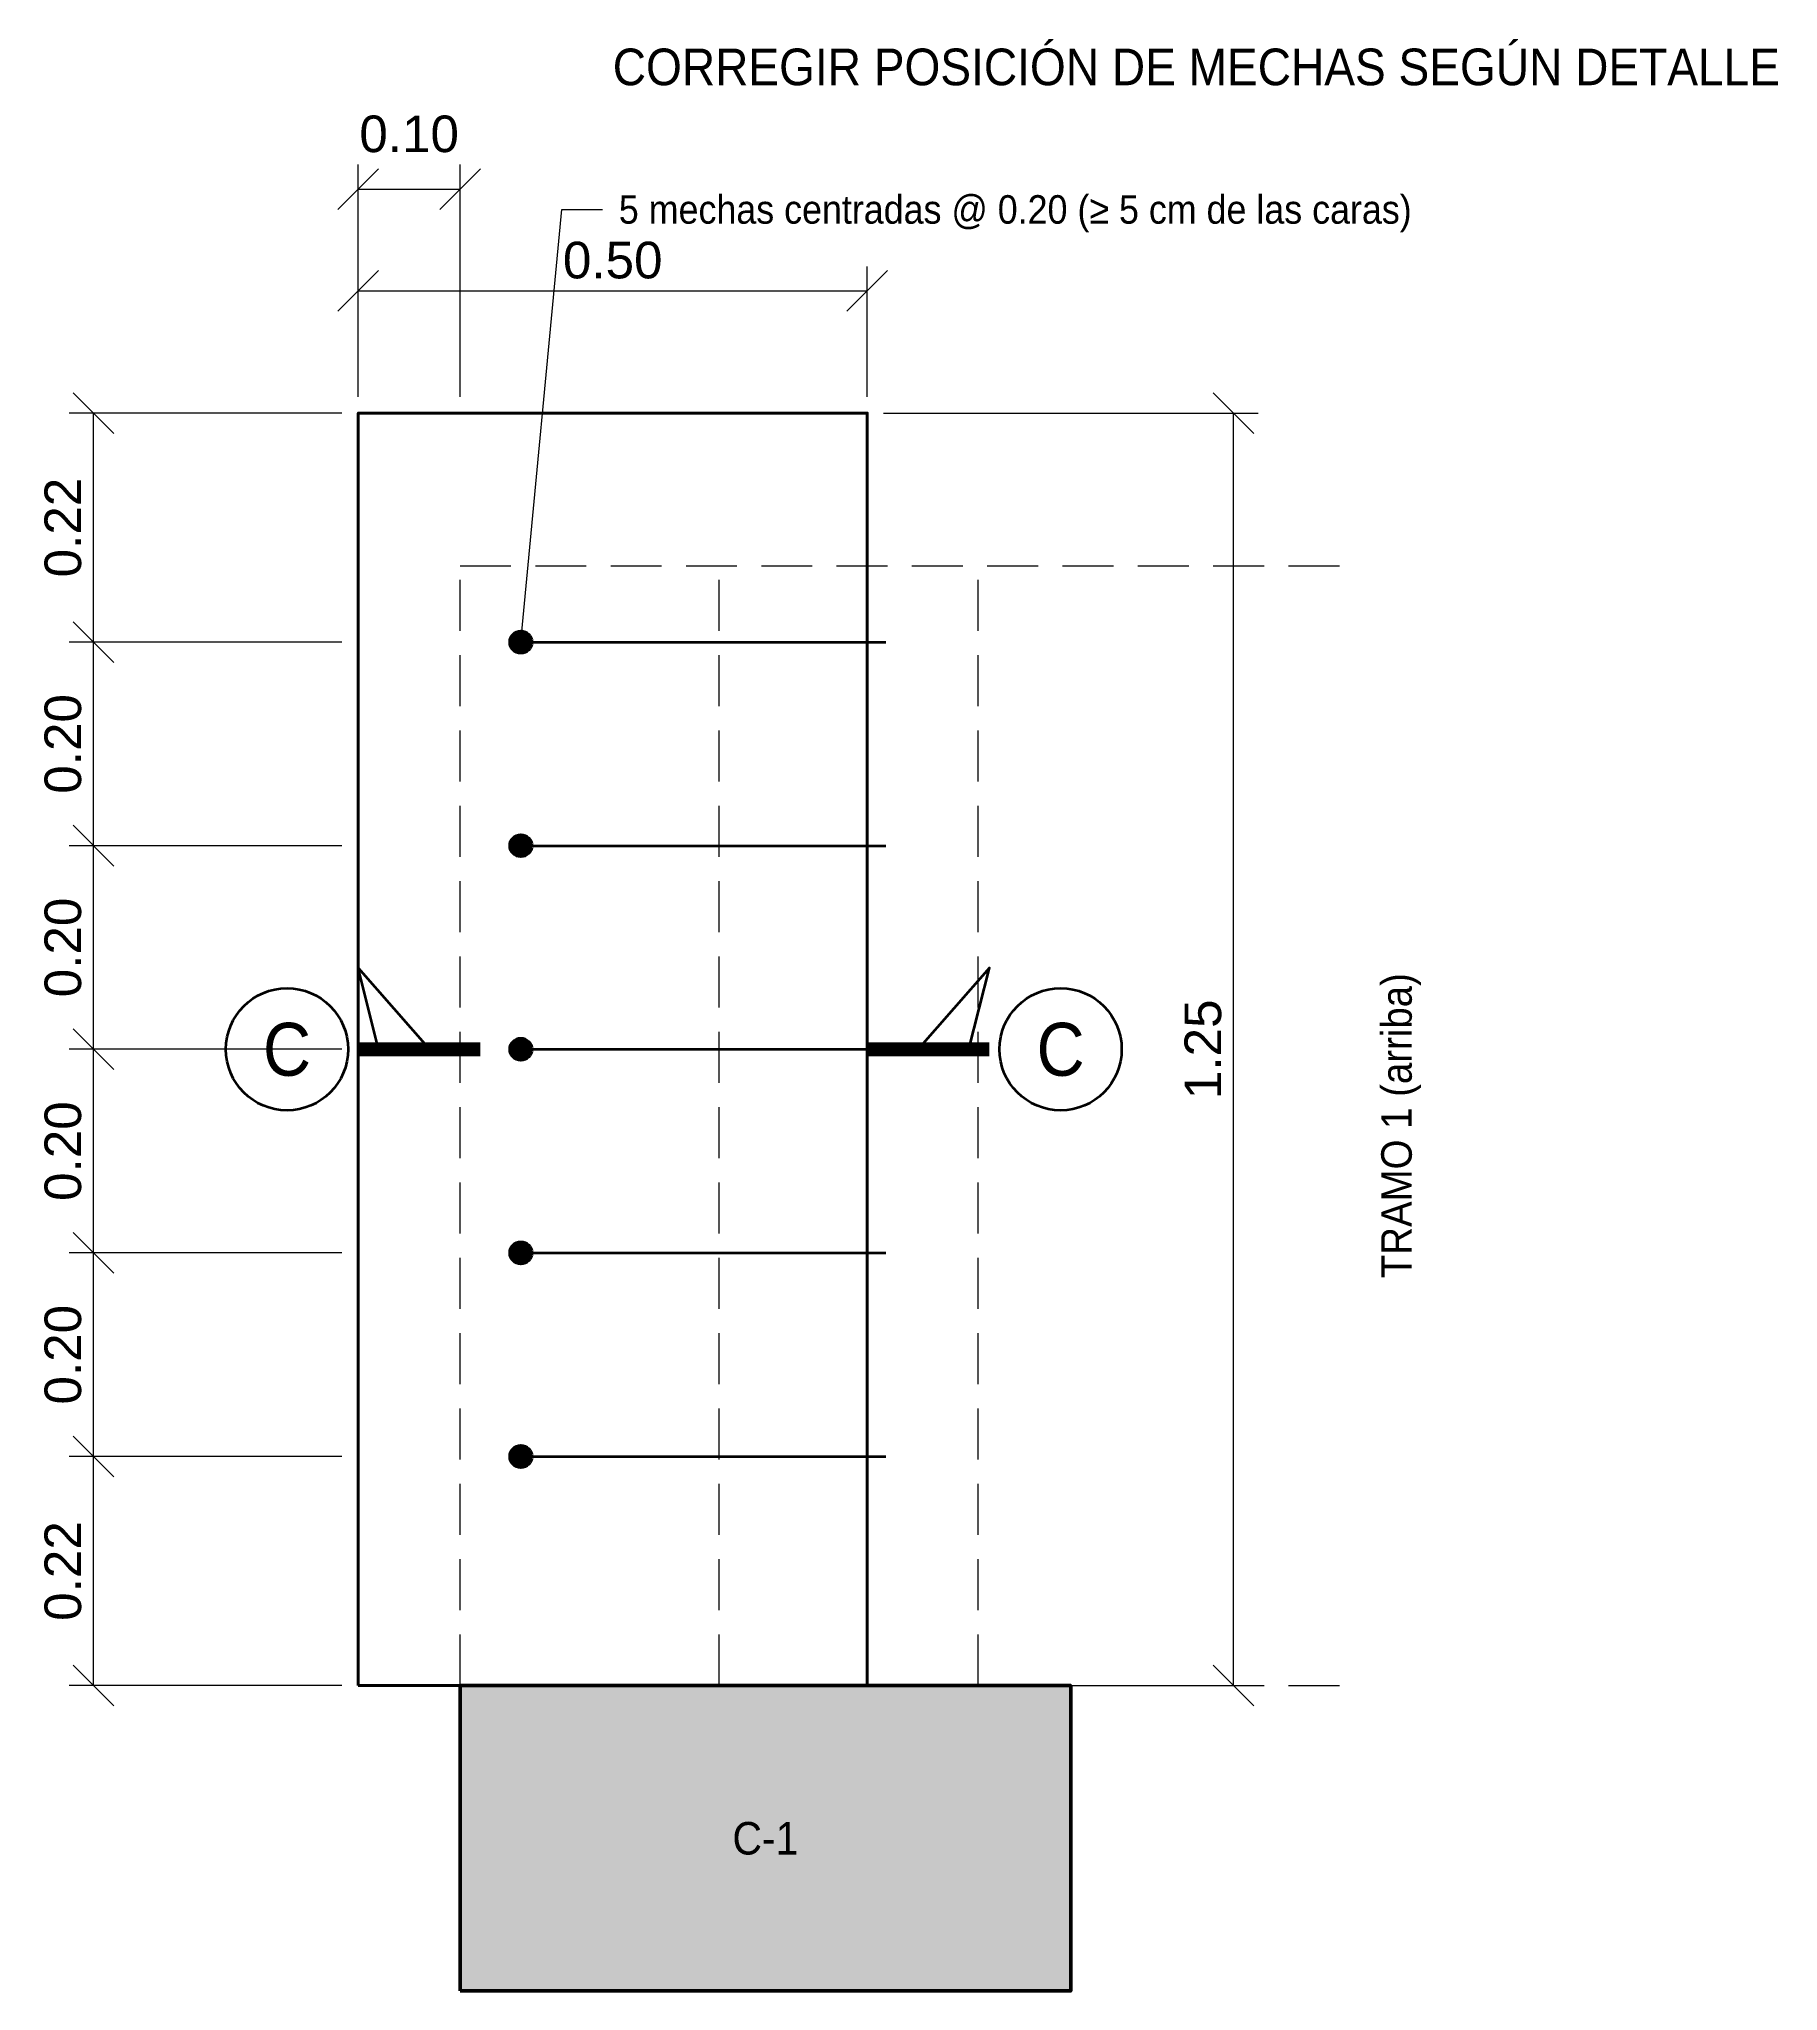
# Model space of a CAD drawing. Header units: metres. Extents: x 0 to 11, y -1 to 140.
# Drawn here: x 5.686 to 7.395, y 124.85 to 126.767 of the extents above; entities that cross this region are included whole.
import ezdxf
from ezdxf.enums import TextEntityAlignment as Align

# ---------------------------------------------------------------- set-up
doc = ezdxf.new("R2010")
doc.units = ezdxf.units.M
for name, color, linetype, lineweight in [('E-ACERO', 1, 'Continuous', 35), ('E-ACERO-TXT', 7, 'Continuous', 18), ('E-COLUMNA', 7, 'Continuous', 50), ('E-COLUMNA-ACH', 252, 'Continuous', 0), ('E-COTA', 7, 'Continuous', 13), ('E-OCULTO', 8, 'Continuous', 18), ('E-SECCION', 7, 'Continuous', 35), ('E-TEXTO', 7, 'Continuous', 18), ('E-TITULO', 7, 'Continuous', 35), ('E-ZAPATA', 7, 'Continuous', 40)]:
    doc.layers.add(name, color=color, linetype=linetype, lineweight=lineweight)
doc.styles.add('ARIAL', font='arial.ttf')
doc.dimstyles.new('COTA20', dxfattribs={"dimtxt": 0.036, "dimasz": 0.024, "dimexe": 0.024, "dimexo": 0.016, "dimgap": 0.012, "dimtad": 1, "dimzin": 0, "dimdsep": 46, "dimtxsty": 'ARIAL', "dimtsz": 0.02, "dimcen": 2.5, "dimclrd": 7, "dimclre": 7, "dimclrt": 7, "dimazin": 3, "dimtfac": 1, "dimtmove": 2, "dimatfit": 3, "dimlwd": 13, "dimlwe": 13})

msp = doc.modelspace()

# ---------------------------------------------------------------- texts
at = {"layer": 'E-ACERO-TXT', "style": 'ARIAL', "width": 0.9}
msp.add_text('5 mechas centradas @ 0.20 (≥ 5 cm de las caras)', height=0.028, dxfattribs=at).set_placement((6.256, 126.6), align=Align.MIDDLE_LEFT)
at = {"layer": 'E-SECCION', "style": 'ARIAL', "width": 0.9}
for p in [(5.93, 125.775), (6.69, 125.775)]:
    msp.add_text('C', height=0.052, dxfattribs=at).set_placement(p, align=Align.MIDDLE_CENTER)
at = {"layer": 'E-TEXTO', "style": 'ARIAL', "width": 0.9}
msp.add_text('TRAMO 1 (arriba)', height=0.03, rotation=90, dxfattribs=at).set_placement((7.02, 125.7), align=Align.MIDDLE_CENTER)
msp.add_text('C-1', height=0.032, dxfattribs=at).set_placement((6.4, 125), align=Align.MIDDLE_CENTER)
at = {"layer": 'E-TITULO', "style": 'ARIAL', "width": 0.9}
msp.add_text('CORREGIR POSICIÓN DE MECHAS SEGÚN DETALLE', height=0.036, dxfattribs=at).set_placement((6.25, 126.74), align=Align.MIDDLE_LEFT)

# ---------------------------------------------------------------- dimensions: what is measured, and where the dimension line sits
at = {"layer": 'E-COTA'}
for base, p2 in [((6, 126.62), (6.1, 126.4)), ((6, 126.52), (6.5, 126.4))]:
    msp.add_linear_dim(base=base, p1=(6, 126.4), p2=p2, dimstyle='COTA20', override={"dimdec": 2}, dxfattribs=at).render()
for base, p1, p2, text in [((5.74, 126.175), (6, 126.175), (6, 126.4), '0.22'), ((5.74, 125.975), (6, 125.975), (6, 126.175), '0.20'), ((5.74, 125.775), (6, 125.775), (6, 125.975), '0.20'), ((5.74, 125.575), (6, 125.575), (6, 125.775), '0.20'), ((5.74, 125.375), (6, 125.375), (6, 125.575), '0.20'), ((5.74, 125.15), (6, 125.15), (6, 125.375), '0.22')]:
    msp.add_linear_dim(base=base, p1=p1, p2=p2, angle=90, text=text, dimstyle='COTA20', override={"dimdec": 2}, dxfattribs=at).render()
msp.add_linear_dim(base=(6.86, 125.15), p1=(6.5, 125.15), p2=(6.5, 126.4), angle=90, dimstyle='COTA20', override={"dimdec": 2}, dxfattribs=at).render()

# ---------------------------------------------------------------- hatches: boundary and pattern name
at = {"layer": 'E-ACERO'}
h = msp.add_hatch(color=256, dxfattribs=at)
edge = h.paths.add_edge_path()
edge.add_arc((6.1598, 126.175), 0.011, 0, 360)
h = msp.add_hatch(color=256, dxfattribs=at)
edge = h.paths.add_edge_path()
edge.add_arc((6.1598, 125.975), 0.011, 0, 360)
h = msp.add_hatch(color=256, dxfattribs=at)
edge = h.paths.add_edge_path()
edge.add_arc((6.1598, 125.775), 0.011, 0, 360)
h = msp.add_hatch(color=256, dxfattribs=at)
edge = h.paths.add_edge_path()
edge.add_arc((6.1598, 125.575), 0.011, 0, 360)
h = msp.add_hatch(color=256, dxfattribs=at)
edge = h.paths.add_edge_path()
edge.add_arc((6.1598, 125.375), 0.011, 0, 360)
at = {"layer": 'E-ACERO-TXT'}
h = msp.add_hatch(color=256, dxfattribs=at)
edge = h.paths.add_edge_path()
edge.add_arc((6.1598, 126.175), 0.01, 0, 360)
at = {"layer": 'E-COLUMNA-ACH'}
msp.add_hatch(color=256, dxfattribs=at).paths.add_polyline_path([(6.1, 124.85), (6.7, 124.85), (6.7, 125.15), (6.1, 125.15)])

# ---------------------------------------------------------------- linework, layer by layer
at = {"layer": 'E-ACERO'}
for points in [[(6.1598, 126.175), (6.5184, 126.175)], [(6.1598, 125.975), (6.5184, 125.975)], [(6.1598, 125.775), (6.5184, 125.775)], [(6.1598, 125.575), (6.5184, 125.575)], [(6.1598, 125.375), (6.5184, 125.375)]]:
    msp.add_lwpolyline(points, dxfattribs=at)
for centre in [(6.1598, 126.175), (6.1598, 125.975), (6.1598, 125.775), (6.1598, 125.575), (6.1598, 125.375)]:
    msp.add_circle(centre, 0.011, dxfattribs=at)
at = {"layer": 'E-ACERO-TXT'}
msp.add_lwpolyline([(6.1598, 126.175), (6.2, 126.6), (6.24, 126.6)], dxfattribs=at)
msp.add_circle((6.1598, 126.175), 0.01, dxfattribs=at)
at = {"layer": 'E-COLUMNA'}
msp.add_lwpolyline([(6.1, 124.85), (6.7, 124.85), (6.7, 125.15), (6.1, 125.15)], close=True, dxfattribs=at)
at = {"layer": 'E-OCULTO'}
for p, q in [((6.1, 126.25), (6.15, 126.25)), ((6.174, 126.25), (6.224, 126.25)), ((6.248, 126.25), (6.298, 126.25)), ((6.322, 126.25), (6.372, 126.25)), ((6.396, 126.25), (6.446, 126.25)), ((6.47, 126.25), (6.52, 126.25)), ((6.544, 126.25), (6.594, 126.25)), ((6.618, 126.25), (6.668, 126.25)), ((6.692, 126.25), (6.742, 126.25)), ((6.766, 126.25), (6.816, 126.25)), ((6.84, 126.25), (6.89, 126.25)), ((6.914, 126.25), (6.964, 126.25)), ((6.1, 126.186), (6.1, 126.236)), ((6.1, 126.186), (6.1, 126.236)), ((6.3545, 126.186), (6.3545, 126.236)), ((6.6091, 126.186), (6.6091, 126.236)), ((6.1, 126.112), (6.1, 126.162)), ((6.1, 126.112), (6.1, 126.162)), ((6.3545, 126.112), (6.3545, 126.162)), ((6.6091, 126.112), (6.6091, 126.162)), ((6.1, 126.038), (6.1, 126.088)), ((6.1, 126.038), (6.1, 126.088)), ((6.3545, 126.038), (6.3545, 126.088)), ((6.6091, 126.038), (6.6091, 126.088)), ((6.1, 125.964), (6.1, 126.014)), ((6.1, 125.964), (6.1, 126.014)), ((6.3545, 125.964), (6.3545, 126.014)), ((6.6091, 125.964), (6.6091, 126.014)), ((6.1, 125.89), (6.1, 125.94)), ((6.1, 125.89), (6.1, 125.94)), ((6.3545, 125.89), (6.3545, 125.94)), ((6.6091, 125.89), (6.6091, 125.94)), ((6.1, 125.816), (6.1, 125.866)), ((6.1, 125.816), (6.1, 125.866)), ((6.3545, 125.816), (6.3545, 125.866)), ((6.6091, 125.816), (6.6091, 125.866)), ((6.1, 125.742), (6.1, 125.792)), ((6.1, 125.742), (6.1, 125.792)), ((6.3545, 125.742), (6.3545, 125.792)), ((6.6091, 125.742), (6.6091, 125.792)), ((6.1, 125.668), (6.1, 125.718)), ((6.1, 125.668), (6.1, 125.718)), ((6.3545, 125.668), (6.3545, 125.718)), ((6.6091, 125.668), (6.6091, 125.718)), ((6.1, 125.594), (6.1, 125.644)), ((6.1, 125.594), (6.1, 125.644)), ((6.3545, 125.594), (6.3545, 125.644)), ((6.6091, 125.594), (6.6091, 125.644)), ((6.1, 125.52), (6.1, 125.57)), ((6.1, 125.52), (6.1, 125.57)), ((6.3545, 125.52), (6.3545, 125.57)), ((6.6091, 125.52), (6.6091, 125.57)), ((6.1, 125.446), (6.1, 125.496)), ((6.1, 125.446), (6.1, 125.496)), ((6.3545, 125.446), (6.3545, 125.496)), ((6.6091, 125.446), (6.6091, 125.496)), ((6.1, 125.372), (6.1, 125.422)), ((6.1, 125.372), (6.1, 125.422)), ((6.3545, 125.372), (6.3545, 125.422)), ((6.6091, 125.372), (6.6091, 125.422)), ((6.1, 125.298), (6.1, 125.348)), ((6.1, 125.298), (6.1, 125.348)), ((6.3545, 125.298), (6.3545, 125.348)), ((6.6091, 125.298), (6.6091, 125.348)), ((6.1, 125.224), (6.1, 125.274)), ((6.1, 125.224), (6.1, 125.274)), ((6.3545, 125.224), (6.3545, 125.274)), ((6.6091, 125.224), (6.6091, 125.274)), ((6.1, 125.15), (6.1, 125.2)), ((6.1, 125.15), (6.1, 125.2)), ((6.3545, 125.15), (6.3545, 125.2)), ((6.6091, 125.15), (6.6091, 125.2)), ((6.1, 125.15), (6.15, 125.15)), ((6.174, 125.15), (6.224, 125.15)), ((6.248, 125.15), (6.298, 125.15)), ((6.322, 125.15), (6.372, 125.15)), ((6.396, 125.15), (6.446, 125.15)), ((6.47, 125.15), (6.52, 125.15)), ((6.544, 125.15), (6.594, 125.15)), ((6.618, 125.15), (6.668, 125.15)), ((6.692, 125.15), (6.742, 125.15)), ((6.766, 125.15), (6.816, 125.15)), ((6.84, 125.15), (6.89, 125.15)), ((6.914, 125.15), (6.964, 125.15))]:
    msp.add_line(p, q, dxfattribs=at)
at = {"layer": 'E-SECCION'}
for points in [[(6.02, 125.775), (6, 125.855), (6.07, 125.775)], [(6.6, 125.775), (6.62, 125.855), (6.55, 125.775)]]:
    msp.add_lwpolyline(points, dxfattribs=at)
at = {"layer": 'E-SECCION', "const_width": 0.014}
for points in [[(6, 125.775), (6.12, 125.775)], [(6.62, 125.775), (6.5, 125.775)]]:
    msp.add_lwpolyline(points, dxfattribs=at)
at = {"layer": 'E-SECCION'}
for centre in [(5.93, 125.775), (6.69, 125.775)]:
    msp.add_circle(centre, 0.06, dxfattribs=at)
at = {"layer": 'E-ZAPATA'}
msp.add_lwpolyline([(6, 125.15), (6, 126.4), (6.5, 126.4), (6.5, 125.15), (6, 125.15)], dxfattribs=at)

msp.set_redraw_order([(e.dxf.handle, doc.entitydb.next_handle()) for e in msp.query("TEXT MTEXT ATTDEF DIMENSION ARC_DIMENSION")])  # texts and dimensions are drawn at this point

doc.saveas('drawing.dxf')
